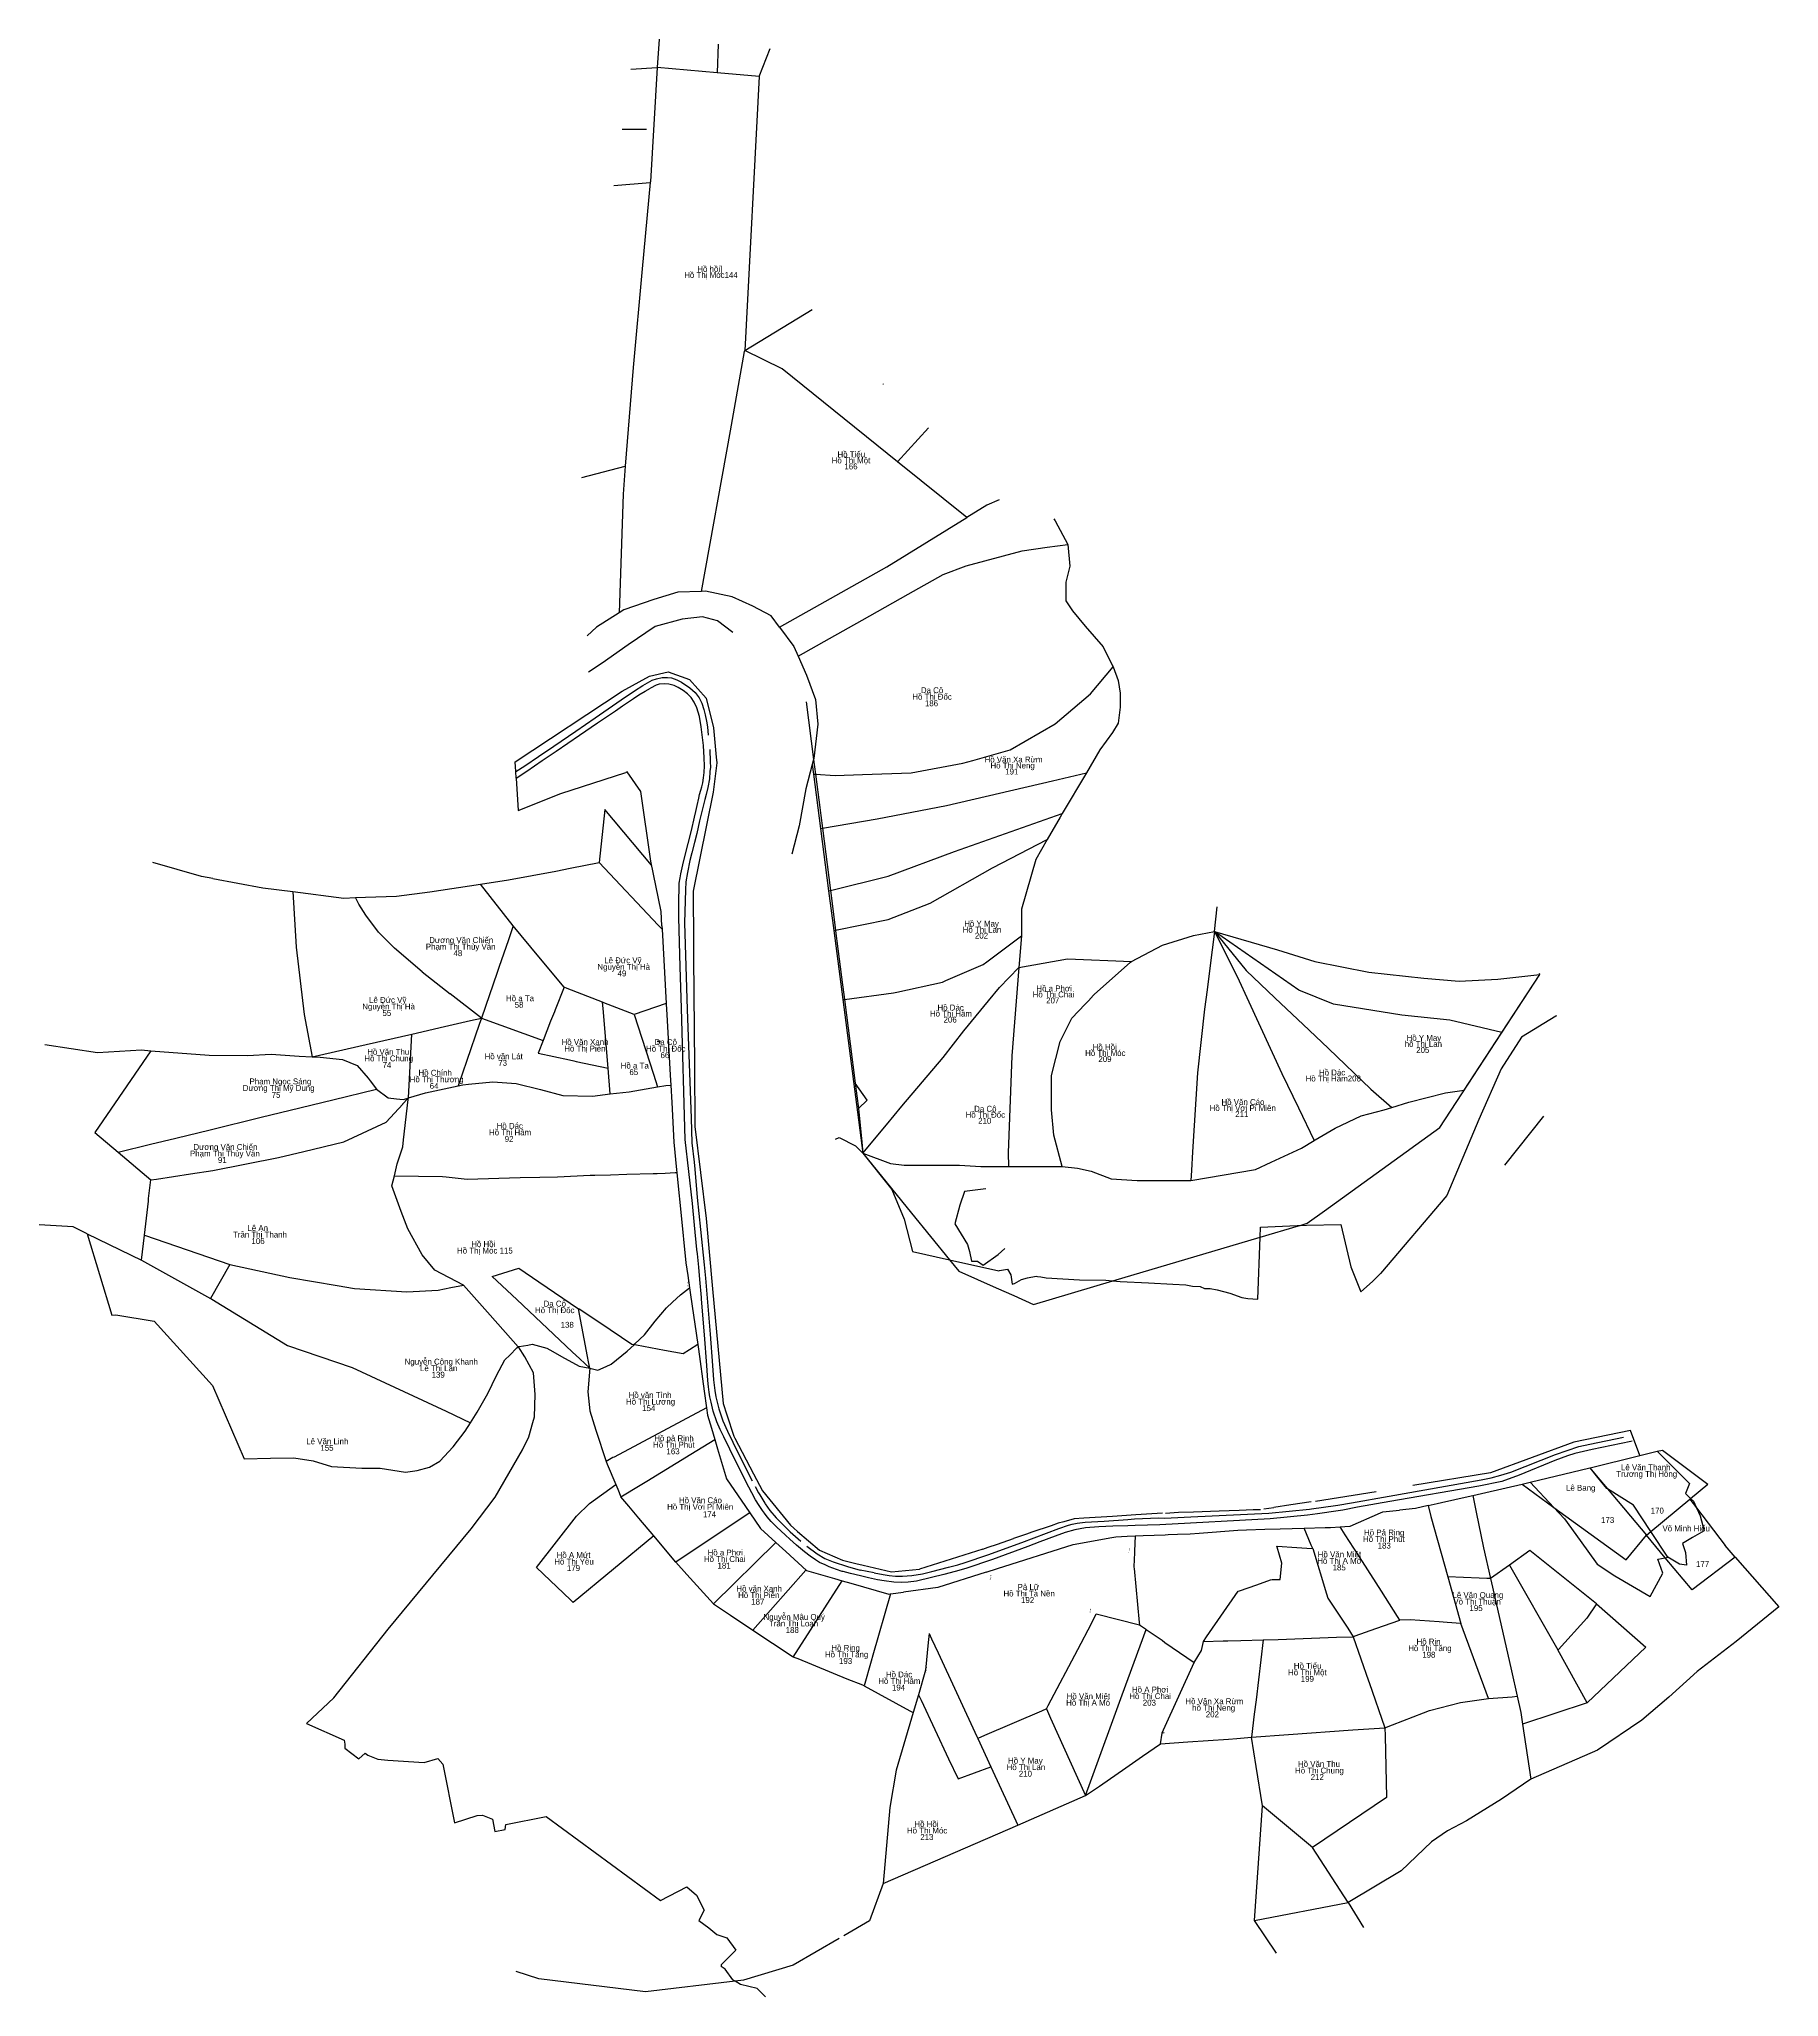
# Model space of a CAD drawing. Extents: x 552636 to 554405, y 1839956 to 1841947.
import ezdxf

# ---------------------------------------------------------------- set-up
doc = ezdxf.new("R2010")
doc.units = 0
for name, color, linetype in [('Level 1', 7, 'Continuous'), ('Level 10', 7, 'Continuous'), ('Level 12', 7, 'Continuous'), ('Level 13', 7, 'Continuous'), ('Level 15', 7, 'Continuous'), ('Level 2', 7, 'Continuous'), ('Level 22', 7, 'Continuous'), ('Level 3', 7, 'Continuous'), ('Level 31', 7, 'Continuous'), ('Level 32', 7, 'Continuous'), ('Level 34', 7, 'Continuous'), ('Level 4', 7, 'Continuous'), ('Level 53', 7, 'Continuous'), ('Level 54', 7, 'Continuous')]:
    doc.layers.add(name, color=color, linetype=linetype)

msp = doc.modelspace()

# ---------------------------------------------------------------- linework, layer by layer
at = {"layer": 'Level 1'}
for p, q in [((554152.2, 1840479.35), (554176.1, 1840453.7)), ((554220.95, 1840484.18), (554213.04, 1840493.95)), ((554230.68, 1840472.57), (554230, 1840473)), ((554292, 1840403), (554274.73, 1840429.15)), ((554289.43, 1840402.49), (554292, 1840403)), ((553777.95, 1840224.49), (553780, 1840225))]:
    msp.add_line(p, q, dxfattribs=at)
for points in [[(553598.53, 1840777.53), (553577, 1840775), (553572, 1840761), (553567, 1840742), (553580, 1840721), (553582, 1840714), (553584, 1840704), (553590, 1840704), (553596, 1840700), (553611, 1840711), (553617.92, 1840717.17)], [(554281.23, 1840510.77), (554314, 1840478), (554310, 1840468), (554315.14, 1840462.86)], [(554274.73, 1840429.15), (554257, 1840456), (554230.68, 1840472.57)], [(554315.14, 1840462.86), (554318, 1840460), (554321.11, 1840453.33)], [(554176.1, 1840453.7), (554187, 1840442), (554203, 1840420), (554220, 1840396), (554238, 1840384), (554274, 1840363), (554287, 1840387), (554282, 1840401), (554289.43, 1840402.49)], [(554321.11, 1840453.33), (554325, 1840445), (554329, 1840430), (554317, 1840423), (554307, 1840417), (554310, 1840408), (554311, 1840395), (554304, 1840396), (554292, 1840403)]]:
    msp.add_lwpolyline(points, dxfattribs=at)
at = {"layer": 'Level 10'}
for p, q in [((553415.86, 1841272.78), (553423.37, 1841214.31)), ((553423.37, 1841214.31), (553425.3, 1841199.26)), ((553121.07, 1841195.35), (553120.69, 1841202.03)), ((553425.3, 1841199.26), (553429.65, 1841165.39)), ((553429.65, 1841165.39), (553430.67, 1841157.45)), ((553430.67, 1841157.45), (553432.34, 1841144.47)), ((553432.34, 1841144.47), (553440.46, 1841081.19)), ((553440.46, 1841081.19), (553445.66, 1841040.68)), ((553269.23, 1841045.23), (553269.43, 1841041.59)), ((553269.43, 1841041.59), (553273.64, 1840966.09)), ((553445.66, 1841040.68), (553445.72, 1841040.2)), ((553445.72, 1841040.2), (553452.8, 1840985)), ((553452.8, 1840985), (553454.06, 1840975.21)), ((553273.64, 1840966.09), (553273.67, 1840965.5)), ((553454.06, 1840975.21), (553454.69, 1840970.3)), ((553454.69, 1840970.3), (553460.5, 1840925.01)), ((553460.5, 1840925.01), (553465.64, 1840884.99)), ((553277.61, 1840893.36), (553278.16, 1840883.19)), ((553278.16, 1840883.19), (553279.12, 1840865.55)), ((553465.64, 1840884.99), (553468.93, 1840859.35)), ((553468.93, 1840859.35), (553472.3, 1840825.28)), ((553943, 1840755.39), (554060.34, 1840840.06)), ((553472.3, 1840825.28), (553473.43, 1840813.86)), ((553284.14, 1840796.88), (553284.39, 1840794.42)), ((553473.43, 1840813.86), (553502.66, 1840777.95)), ((553284.39, 1840794.42), (553285.46, 1840783.67)), ((553285.46, 1840783.67), (553288.44, 1840753.81)), ((553502.66, 1840777.95), (553523.1, 1840752.86)), ((553523.1, 1840752.86), (553561.61, 1840705.54)), ((553877.48, 1840728.48), (553916.62, 1840740.08)), ((553915.15, 1840740.4), (553918.19, 1840740.54)), ((553916.62, 1840740.08), (553918.19, 1840740.54)), ((553727.69, 1840684.09), (553877.48, 1840728.48)), ((553295.45, 1840689.48), (553297.23, 1840677.16)), ((553297.23, 1840677.16), (553298.29, 1840669.86)), ((553609.18, 1840676.98), (553626.96, 1840669.1)), ((553298.29, 1840669.86), (553305.61, 1840619.38)), ((553305.61, 1840619.38), (553306.3, 1840614.61)), ((553306.3, 1840614.61), (553312.15, 1840571.95)), ((553312.15, 1840571.95), (553314.47, 1840555.03)), ((553319.45, 1840534.28), (553322.92, 1840522.64)), ((553322.92, 1840522.64), (553325.7, 1840513.34)), ((554213.04, 1840493.95), (554263.68, 1840506.44)), ((554263.68, 1840506.44), (554281.23, 1840510.77)), ((554281.23, 1840510.77), (554286.58, 1840512.09)), ((554144.07, 1840477.44), (554152.2, 1840479.35)), ((554152.2, 1840479.35), (554212.81, 1840493.89)), ((554212.81, 1840493.89), (554213.04, 1840493.95)), ((553933.74, 1840460.04), (553995.35, 1840470.04)), ((554048.48, 1840455.56), (554057.64, 1840457.63)), ((554057.64, 1840457.63), (554061.75, 1840458.55)), ((554061.75, 1840458.55), (554088.91, 1840464.68)), ((554088.91, 1840464.68), (554093.58, 1840465.73)), ((554093.58, 1840465.73), (554106.89, 1840468.73)), ((554106.89, 1840468.73), (554144.07, 1840477.44)), ((553354.13, 1840454.76), (553358.54, 1840448.37)), ((553881.34, 1840452.22), (553891.3, 1840453.7)), ((553385.08, 1840418.13), (553395.28, 1840408.77)), ((553742.18, 1840424.34), (553750.53, 1840424.68)), ((553750.53, 1840424.68), (553758.59, 1840425.01)), ((553758.59, 1840425.01), (553780.94, 1840425.92)), ((553780.94, 1840425.92), (553784.06, 1840426.05)), ((553784.06, 1840426.05), (553793.57, 1840426.44)), ((553815.54, 1840427.62), (553854.67, 1840430.42)), ((553854.67, 1840430.42), (553863.44, 1840431.05)), ((553863.44, 1840431.05), (553882.1, 1840431.57)), ((553882.1, 1840431.57), (553897.67, 1840432)), ((553897.67, 1840432), (553922.25, 1840432.68)), ((553922.25, 1840432.68), (553943.69, 1840433.27)), ((553958.75, 1840433.99), (553963.56, 1840434.28)), ((553595.47, 1840411.33), (553531.1, 1840390.9)), ((554360.51, 1840403.2), (554350.25, 1840414.86)), ((553444.54, 1840381.47), (553452.55, 1840379.17)), ((553452.55, 1840379.17), (553461.15, 1840376.7)), ((553599.01, 1840388.02), (553610.36, 1840391.59)), ((553501.77, 1840365.89), (553514.67, 1840367.63)), ((553760.75, 1840330.25), (553761.52, 1840329.72)), ((553967.11, 1840052.09), (553982.65, 1840026.49))]:
    msp.add_line(p, q, dxfattribs=at)
for points in [[(553120.69, 1841202.03), (553120.11, 1841211.98), (553228.92, 1841283.91), (553256.67, 1841299.11), (553275.51, 1841303.25), (553297.16, 1841295.47), (553314.09, 1841276.47), (553321.78, 1841246.3), (553324.4, 1841216.78), (553324.91, 1841210.99), (553321.36, 1841181.03), (553300.89, 1841080.49), (553301.31, 1841027.76), (553301.43, 1841013), (553302.3, 1840903.54), (553302.8, 1840841.13), (553314.09, 1840747.47), (553320.71, 1840675.86), (553331.49, 1840559.37), (553335.16, 1840548.03), (553342.19, 1840526.28), (553343.3, 1840524.15), (553362.28, 1840487.79), (553371.32, 1840470.47), (553399.85, 1840435.54), (553403.37, 1840432.51), (553407.17, 1840429.24), (553429.4, 1840410.1), (553452.92, 1840399.95), (553466.46, 1840396.73), (553473.75, 1840395), (553502.49, 1840388.16), (553516.8, 1840389.53), (553531.1, 1840390.9)], [(553121.07, 1841195.35), (553122.99, 1841162.31), (553166.29, 1841179.82), (553232.42, 1841201.13)], [(553269.23, 1841045.23), (553268.42, 1841059.67), (553257.99, 1841110.77), (553247.77, 1841181.63), (553233.88, 1841201.6), (553232.42, 1841201.13)], [(553273.67, 1840965.5), (553274.26, 1840954.98), (553277.61, 1840893.36)], [(553279.12, 1840865.55), (553281.32, 1840825.11), (553284.14, 1840796.88)], [(553445.64, 1840828.13), (553449.46, 1840829.94), (553466.08, 1840821.26), (553473.43, 1840813.86)], [(553473.43, 1840813.86), (553502.94, 1840777.15), (553515.51, 1840746.7), (553524.03, 1840713.84), (553561.61, 1840705.54)], [(553288.44, 1840753.81), (553293.57, 1840702.45), (553295.45, 1840689.48)], [(553877.48, 1840728.48), (553877.84, 1840738.57), (553915.15, 1840740.4)], [(553918.19, 1840740.54), (553925.38, 1840742.68), (553943, 1840755.39)], [(553918.19, 1840740.54), (553924.63, 1840740.86), (553959.59, 1840741.29), (553969.83, 1840698.36), (553979.98, 1840672.94)], [(553727.69, 1840684.09), (553735.02, 1840683.3), (553763.79, 1840682.2), (553788.62, 1840680.66), (553801.94, 1840680.21), (553808.77, 1840678.67), (553816.37, 1840678.22), (553820.75, 1840676.47), (553826.76, 1840676.25), (553833.74, 1840674.9), (553846.6, 1840671.58), (553858.93, 1840667.17), (553864.93, 1840666.16), (553875.27, 1840665.56), (553877.48, 1840728.48)], [(553561.61, 1840705.54), (553611.87, 1840694.44), (553612.37, 1840694.53)], [(553561.61, 1840705.54), (553571.12, 1840693.86), (553609.18, 1840676.98)], [(553612.37, 1840694.53), (553620.62, 1840695.98), (553623.88, 1840690.35), (553625.42, 1840680.6), (553627.68, 1840681.57), (553634.7, 1840685.49), (553640.89, 1840687.19), (553649.8, 1840688.83), (553650.95, 1840688.7)], [(553626.96, 1840669.1), (553647.05, 1840660.19), (553727.69, 1840684.09)], [(553650.95, 1840688.7), (553654.44, 1840688.32), (553659.88, 1840687.03), (553693.84, 1840685.28), (553720.7, 1840684.84), (553727.69, 1840684.09)], [(553314.47, 1840555.03), (553315.49, 1840547.55), (553319.45, 1840534.28)], [(554263.68, 1840506.44), (554254.11, 1840532), (554196.47, 1840519.94), (554111.58, 1840488.91), (554032.61, 1840476.09)], [(553325.7, 1840513.34), (553334.85, 1840482.71), (553354.13, 1840454.76)], [(553929.33, 1840459.38), (553908.82, 1840456.32), (553891.3, 1840453.7)], [(553358.54, 1840448.37), (553369.58, 1840432.36), (553385.08, 1840418.13)], [(553778.14, 1840447.76), (553751.1, 1840446.02), (553727.28, 1840444.49), (553698.21, 1840442.62), (553688.21, 1840441.98), (553677.93, 1840439.19), (553672.09, 1840437.6), (553664.94, 1840435.15), (553645.31, 1840428.42)], [(553781.36, 1840447.96), (553794.53, 1840448.81), (553809.83, 1840449.34), (553835.91, 1840450.24), (553856.29, 1840450.95), (553870.26, 1840451.43), (553877.82, 1840451.69)], [(553963.56, 1840434.28), (553969.03, 1840434.61), (553999.98, 1840448.29)], [(553999.98, 1840448.29), (554002.06, 1840449.21), (554019.19, 1840450.95)], [(554048.48, 1840455.56), (554035.3, 1840452.59), (554019.19, 1840450.95)], [(553595.47, 1840411.33), (553601.08, 1840413.25), (553610.28, 1840416.41), (553626.56, 1840421.99)], [(553610.36, 1840391.59), (553687.45, 1840415.86), (553726.81, 1840423.16)], [(553645.31, 1840428.42), (553639.86, 1840426.55), (553626.56, 1840421.99)], [(553726.81, 1840423.16), (553730.62, 1840423.87), (553742.18, 1840424.34)], [(553793.57, 1840426.44), (553806.16, 1840426.95), (553815.54, 1840427.62)], [(553943.69, 1840433.27), (553949.18, 1840433.42), (553958.75, 1840433.99)], [(553395.28, 1840408.77), (553416.13, 1840389.63), (553444.54, 1840381.47)], [(554360.51, 1840403.2), (554404.9, 1840352.75), (554361.63, 1840317.41), (554321.68, 1840286.99), (554292.9, 1840260.84), (554265.51, 1840237.4), (554220.63, 1840206.9), (554152.87, 1840177.23)], [(553599.01, 1840388.02), (553549.81, 1840372.38), (553514.67, 1840367.63)], [(553461.15, 1840376.7), (553499.75, 1840365.62), (553501.77, 1840365.89)], [(552907.89, 1840234.14), (552946.23, 1840217.12), (552946.93, 1840212.87), (552946.68, 1840208.89), (552960.95, 1840198.01), (552967.32, 1840203.83), (552970.08, 1840201.83), (552980.38, 1840197.58), (552990.61, 1840196.55), (553027.43, 1840194.33), (553041.29, 1840198.5), (553046.31, 1840192.74), (553058.29, 1840132.95), (553081.41, 1840140.49), (553086.67, 1840140.7), (553097.03, 1840136.66), (553099.29, 1840124.14), (553109.77, 1840126.07)], [(554152.87, 1840177.23), (554123.04, 1840156.95), (554087.36, 1840134.96), (554067.82, 1840124.98), (554051.56, 1840113.68), (554020.82, 1840084.26), (553967.11, 1840052.09)], [(553109.77, 1840126.07), (553110.32, 1840131.36), (553151.6, 1840139.5), (553267.89, 1840054.16), (553294.39, 1840067.96), (553304.25, 1840059.3), (553312.09, 1840044.14), (553306.72, 1840033.57), (553316.9, 1840026.15), (553324.91, 1840019.46), (553335.27, 1840016.03), (553344.43, 1840003.37), (553329.51, 1839988.48), (553329.32, 1839986.71)], [(553343.51, 1839972.08), (553341.37, 1839973.44), (553333.46, 1839984.2), (553329.32, 1839986.71)], [(553374.49, 1839956.02), (553365.89, 1839964.61), (553349.24, 1839968.43), (553343.51, 1839972.08)]]:
    msp.add_lwpolyline(points, dxfattribs=at)
at = {"layer": 'Level 12'}
for p, q in [((553266.26, 1841946.78), (553264.5, 1841917.92)), ((553326.4, 1841941.77), (553325.22, 1841912.66)), ((553368.23, 1841908.94), (553379.11, 1841937.37)), ((553237.64, 1841916.37), (553264.5, 1841917.92)), ((553220.42, 1841798.01), (553257.33, 1841801.05)), ((553353.4, 1841630.26), (553421.97, 1841671.85)), ((553353.17, 1841629), (553353.4, 1841630.26)), ((553508.82, 1841516.88), (553540.37, 1841551.46)), ((553187.72, 1841501.09), (553231.98, 1841512.63)), ((553421.99, 1841209.11), (553423.25, 1841199.39)), ((553423.25, 1841199.39), (553425.3, 1841199.26)), ((553430.44, 1841144.15), (553432.34, 1841144.47)), ((553438.69, 1841080.75), (553440.46, 1841081.19)), ((553831.21, 1841039.49), (553833.69, 1841064.31)), ((553265.33, 1841045.94), (553269.43, 1841041.59)), ((553443.95, 1841040.33), (553445.66, 1841040.68)), ((553706.09, 1841010.47), (553722.49, 1841009.79)), ((553722.49, 1841009.79), (553746.61, 1841008.78)), ((553745.81, 1841008.07), (553746.61, 1841008.78)), ((553160.7, 1840959.85), (553159.81, 1840957.6)), ((553699.41, 1840965.44), (553702.79, 1840968.98)), ((553702.79, 1840968.98), (553708.19, 1840974.65)), ((553179.46, 1840907.85), (553181.98, 1840907.32)), ((553005.63, 1840863.83), (553005.88, 1840864.09)), ((553010.56, 1840869.14), (553011.45, 1840870.1)), ((553011.27, 1840868.57), (553011.45, 1840870.1)), ((553932.37, 1840826.74), (553933.45, 1840827.38)), ((552746.97, 1840765.18), (552747.29, 1840767.95)), ((553123.27, 1840616.85), (553123.08, 1840617.14)), ((553220.57, 1840504.93), (553219.41, 1840504.31)), ((554220.95, 1840484.18), (554230.68, 1840472.57)), ((554093.58, 1840465.73), (554097.13, 1840448.81)), ((553761.46, 1840329.54), (553761.52, 1840329.72)), ((553401.48, 1840302.4), (553402.68, 1840301.6)), ((553839.98, 1840317.96), (553844.62, 1840318.08)), ((553474.73, 1840272.26), (553473.39, 1840272.81)), ((553987.68, 1840277.43), (553988.29, 1840275.66)), ((554133.8, 1840261.24), (554138.84, 1840261.64)), ((553521.32, 1840246.86), (553524.67, 1840245.03)), ((553589.31, 1840220.91), (553590.3, 1840218.78)), ((554144.35, 1840233.35), (554152.87, 1840177.23)), ((553967.11, 1840052.09), (553930.77, 1840107.84)), ((553871.75, 1840033.63), (553967.11, 1840052.09)), ((553894.15, 1840000.38), (553871.75, 1840033.63))]:
    msp.add_line(p, q, dxfattribs=at)
for points in [[(553612.23, 1841478.39), (553599.73, 1841472.95), (553579.08, 1841460.22)], [(553667.83, 1841459.1), (553669.07, 1841456.92), (553681.98, 1841432.78)], [(553676.32, 1841159.48), (553674.1, 1841155.74), (553661.02, 1841132.83)], [(552812.56, 1841093.24), (552801.17, 1841095.33), (552751.46, 1841109.44)], [(552812.56, 1841093.24), (552863.37, 1841083.93), (552894.06, 1841080.01)]]:
    msp.add_lwpolyline(points, dxfattribs=at)
at = {"layer": 'Level 13'}
msp.add_line((553228.63, 1841855.24), (553253.56, 1841855.24), dxfattribs=at)
at = {"layer": 'Level 2'}
msp.add_line((553264.19, 1840927.75), (553267.9, 1840927.75), dxfattribs=at)
at = {"layer": 'Level 22'}
for p, q in [((553252.07, 1841283.92), (553257.48, 1841286.88)), ((553484.88, 1840387.17), (553470.67, 1840389.96))]:
    msp.add_line(p, q, dxfattribs=at)
for points in [[(553249.79, 1841289.44), (553259.21, 1841294.79), (553263.67, 1841296.45), (553269.52, 1841297.57), (553274.79, 1841297.76), (553278.95, 1841297.17), (553284.34, 1841295.39), (553289.25, 1841293.05), (553297.58, 1841287.05), (553303, 1841282.27), (553307.03, 1841276.98), (553309.67, 1841271.61), (553311.75, 1841265.22), (553313.12, 1841259.61), (553314.52, 1841253.15), (553315.44, 1841247.33), (553316.34, 1841238.95)], [(553120.69, 1841202.03), (553129.75, 1841207.84), (553143.67, 1841217.3), (553159.3, 1841227.84), (553181.7, 1841243.15), (553201.37, 1841256.61), (553227.7, 1841274.82)], [(553121.07, 1841195.35), (553131.9, 1841202.37), (553147.48, 1841213.1), (553161.56, 1841222.64), (553185.48, 1841238.98), (553203.7, 1841251.52), (553221.89, 1841263.78), (553229.04, 1841268.75), (553240.21, 1841276.23), (553245.73, 1841280.08), (553252.07, 1841283.92)], [(553227.7, 1841274.82), (553241.47, 1841284.21), (553249.79, 1841289.44)], [(553295.18, 1841280.98), (553290.75, 1841284.48), (553285.54, 1841287.59), (553281.56, 1841289.35), (553277.61, 1841290.46), (553276.28, 1841290.8), (553271.37, 1841291.35), (553266.4, 1841290.74), (553263.46, 1841289.77), (553257.48, 1841286.88)], [(553887.51, 1840442.1), (553775.32, 1840436.02), (553750.43, 1840435.25), (553742.9, 1840435.11), (553727.67, 1840434.54), (553713.62, 1840433.87), (553699.85, 1840432.92), (553694.44, 1840431.94), (553688.97, 1840430.86), (553679.33, 1840428.18), (553669.17, 1840424.51), (553653.58, 1840418.8), (553641.18, 1840414.14), (553605.49, 1840400.9), (553578.07, 1840391.6), (553567.2, 1840388.68), (553555.88, 1840385.54), (553543.41, 1840382.39), (553527.94, 1840378.88), (553519.7, 1840377.67), (553512.93, 1840377.43), (553504.91, 1840377.85), (553495.15, 1840378.98), (553488.45, 1840380.16), (553479.23, 1840382.16), (553471.2, 1840384.03), (553460.9, 1840386.47), (553453.46, 1840388.46), (553452.39, 1840388.71), (553446.81, 1840390.58), (553439.22, 1840393.42), (553435.09, 1840395.23), (553429.47, 1840397.86), (553425.19, 1840400.5), (553420.01, 1840404.03), (553414.06, 1840408.59), (553406.09, 1840415.28), (553399.29, 1840421.43), (553394.96, 1840425.42), (553385.55, 1840434.05), (553380.29, 1840439.31), (553376.26, 1840444.14), (553373.33, 1840448), (553371.41, 1840450.53), (553367.46, 1840456.57), (553365.13, 1840460.36), (553364.44, 1840461.53), (553360.45, 1840468.67), (553357.57, 1840474.31), (553348.06, 1840492.91), (553338.35, 1840512.85), (553332.24, 1840525.4), (553328.26, 1840533.01), (553325.06, 1840540.6), (553321.15, 1840551.49), (553319.22, 1840560.89), (553317.8, 1840566.25), (553317.08, 1840570.89), (553316.48, 1840576.2), (553315.95, 1840582.72), (553314.85, 1840598.18), (553312.34, 1840629.1), (553309.4, 1840665.54), (553309.32, 1840667.27), (553307.77, 1840685.58), (553306.69, 1840697.96), (553305.37, 1840711.71), (553304.78, 1840715.84), (553302.29, 1840740.77), (553300.14, 1840762.8), (553292.75, 1840827.92), (553289.1, 1840961.27), (553287.66, 1841003.58), (553286.45, 1841053.6), (553286.4, 1841073.04), (553286.75, 1841082.18), (553286.79, 1841088.36), (553287.64, 1841094.06), (553288.35, 1841098.1), (553290.45, 1841107.25), (553292.4, 1841115.51), (553299.18, 1841141.93), (553302.47, 1841155.48), (553303.81, 1841161.23), (553305.11, 1841167.5), (553306.62, 1841174.87), (553307.4, 1841178.57), (553308.59, 1841182.96), (553309.74, 1841186.51), (553310.75, 1841190.66), (553311.58, 1841195.64), (553312.11, 1841200.98), (553312.39, 1841207.66), (553312.24, 1841215.83), (553311.36, 1841228.43), (553309.26, 1841247.6), (553307.34, 1841257.87), (553304.54, 1841266.96), (553301.97, 1841272.56), (553298.95, 1841277.28), (553295.18, 1841280.98)], [(553317.78, 1841224.28), (553318.37, 1841211.94), (553318.53, 1841206.35), (553318.07, 1841202.11), (553317.6, 1841194.55), (553315.71, 1841185.78), (553314.09, 1841178.75), (553312.69, 1841173.62), (553307.54, 1841151.88), (553304.56, 1841138.88), (553302.15, 1841129.92), (553299.55, 1841119.22), (553297.59, 1841111.57), (553295.03, 1841099.34), (553293.56, 1841089.98), (553293.16, 1841081.8), (553292.2, 1841048.12), (553293.57, 1841004)], [(553293.57, 1841004), (553294.95, 1840959.97), (553298.85, 1840849.41)], [(553298.85, 1840849.41), (553299.75, 1840824.42), (553301.92, 1840804.81), (553302.69, 1840797.77), (553305.09, 1840768.86), (553308.42, 1840736.25), (553312.02, 1840700.25), (553312.4, 1840696.94), (553313.65, 1840686.89), (553318.15, 1840629.88), (553320.65, 1840597.96), (553321.79, 1840583.32), (553322.86, 1840572.48), (553323.94, 1840566.01), (553326.95, 1840554.07), (553328.71, 1840548.81), (553331.24, 1840541.88), (553335.84, 1840531.3), (553341.25, 1840519.95), (553348.37, 1840505.4), (553361.06, 1840480.83)], [(554132.29, 1840489.45), (554177.7, 1840507.51), (554201.48, 1840515.59), (554212.88, 1840518.16), (554247.07, 1840525.23)], [(554255.87, 1840521.25), (554254.27, 1840520.67), (554215.08, 1840512.69), (554197.56, 1840508.47), (554189.84, 1840506.05), (554176.99, 1840501.45)], [(554176.99, 1840501.45), (554140.69, 1840486.54), (554123.08, 1840480.07), (554099.74, 1840475.43), (554009.46, 1840459.71), (553976.3, 1840453.87), (553961.41, 1840450.96), (553956.79, 1840450.18)], [(553954.09, 1840455.51), (553956.41, 1840455.94), (553970.37, 1840458.24), (554008.77, 1840465.24), (554102.33, 1840481.78), (554112.39, 1840483.72), (554122.34, 1840486.39), (554132.29, 1840489.45)], [(553363.87, 1840474.95), (553367.43, 1840468.47), (553368.6, 1840466.36), (553373.78, 1840458.07), (553374.3, 1840457.28), (553378.95, 1840450.52), (553385.3, 1840443.13), (553391.36, 1840436.91), (553399.6, 1840428.91), (553407.57, 1840421.89), (553410.32, 1840419.54)], [(553484.88, 1840387.17), (553494.26, 1840385.56), (553500.16, 1840384.51), (553506.86, 1840383.75), (553513.72, 1840383.7), (553523.24, 1840384.47), (553534.22, 1840386.26), (553543.77, 1840388.57), (553560.66, 1840393.03), (553570.14, 1840395.38), (553577.68, 1840397.66), (553600.71, 1840405.35), (553635.07, 1840418.14), (553660.12, 1840427.48), (553672.87, 1840432.3), (553682.62, 1840435.72), (553686.36, 1840436.71), (553691.49, 1840437.63), (553699.59, 1840438.67), (553718.74, 1840439.82), (553742.91, 1840441.57), (553749.81, 1840442.14), (553773.97, 1840443.01), (553779.73, 1840442.93), (553787.12, 1840443.16), (553807.02, 1840444.07), (553886.42, 1840447.71)], [(553886.42, 1840447.71), (553927.8, 1840451.94), (553929.56, 1840452.17), (553954.09, 1840455.51)], [(553956.79, 1840450.18), (553935.72, 1840447.03), (553925.57, 1840445.85), (553887.51, 1840442.1)], [(553416.41, 1840414.36), (553427.03, 1840406.36), (553434.92, 1840401.83), (553443.18, 1840398.48), (553457.74, 1840393.51), (553470.67, 1840389.96)]]:
    msp.add_lwpolyline(points, dxfattribs=at)
at = {"layer": 'Level 3'}
for p, q in [((553175.87, 1841103.6), (553205.26, 1841109.64)), ((553205.26, 1841109.64), (553265.33, 1841045.94)), ((553117.93, 1841045.17), (553084.87, 1841087.48)), ((553117.93, 1841045.17), (553113.05, 1841030.97)), ((553144.11, 1841013.5), (553117.93, 1841045.17)), ((553113.05, 1841030.97), (553103.37, 1841002.8)), ((553025.56, 1840998.3), (553054, 1840976.07)), ((553101.59, 1840997.61), (553085.68, 1840951.3)), ((553103.37, 1841002.8), (553101.59, 1840997.61)), ((553169.65, 1840982.6), (553144.11, 1841013.5)), ((553085.68, 1840951.3), (553054, 1840976.07)), ((553169.65, 1840982.6), (553160.7, 1840959.85)), ((553172.85, 1840981.36), (553169.65, 1840982.6)), ((553208.84, 1840967.47), (553172.85, 1840981.36)), ((553159.81, 1840957.6), (553156.04, 1840948.02)), ((553209.37, 1840961.11), (553208.84, 1840967.47)), ((553210.24, 1840966.93), (553208.84, 1840967.47)), ((553214.38, 1840900.47), (553209.37, 1840961.11)), ((553240.84, 1840955.11), (553210.24, 1840966.93)), ((553273.64, 1840966.09), (553240.84, 1840955.11)), ((553014.98, 1840935.09), (553048.11, 1840942.69)), ((553048.11, 1840942.69), (553074.41, 1840948.71)), ((553083.48, 1840944.89), (553070.86, 1840908.15)), ((553074.41, 1840948.71), (553085.68, 1840951.3)), ((553085.68, 1840951.3), (553083.48, 1840944.89)), ((553085.68, 1840951.3), (553148.42, 1840928.65)), ((553156.04, 1840948.02), (553148.42, 1840928.65)), ((552913.66, 1840911.85), (552968.42, 1840924.41)), ((552968.42, 1840924.41), (553014.98, 1840935.09)), ((553011.45, 1840870.1), (553014.98, 1840935.09)), ((553070.86, 1840908.15), (553062.05, 1840882.49)), ((553175.17, 1840908.75), (553179.46, 1840907.85)), ((553181.98, 1840907.32), (553214.38, 1840900.47)), ((553216.55, 1840874.17), (553214.38, 1840900.47)), ((552934.72, 1840868.27), (552979.01, 1840879.07)), ((552972.67, 1840887.52), (552979.01, 1840879.07)), ((552861.74, 1840850.47), (552891.28, 1840857.67)), ((552891.28, 1840857.67), (552934.72, 1840868.27)), ((553005.88, 1840864.09), (553010.56, 1840869.14)), ((553006.53, 1840827.34), (553011.27, 1840868.57)), ((552774.91, 1840829.29), (552809.75, 1840837.79)), ((552809.75, 1840837.79), (552861.74, 1840850.47)), ((552716.19, 1840814.97), (552749, 1840822.97)), ((552749, 1840822.97), (552774.91, 1840829.29)), ((552716.19, 1840814.97), (552749.49, 1840786.78)), ((552747.29, 1840767.95), (552749.49, 1840786.78)), ((552749.49, 1840786.78), (552755.19, 1840787.65)), ((552755.19, 1840787.65), (552789.84, 1840792.95)), ((553200.91, 1840791.55), (553216.76, 1840791.99)), ((553216.76, 1840791.99), (553233.6, 1840792.46)), ((553233.6, 1840792.46), (553260.4, 1840793.21)), ((552742.93, 1840730.58), (552746.97, 1840765.18)), ((552684.64, 1840732.03), (552739.96, 1840705.12)), ((552739.96, 1840705.12), (552742.93, 1840730.58)), ((552742.93, 1840730.58), (552829.76, 1840700.64)), ((552739.96, 1840705.12), (552810.3, 1840666.12)), ((552829.76, 1840700.64), (552810.3, 1840666.12)), ((553054.58, 1840677.21), (553067.43, 1840679.83)), ((553067.43, 1840679.83), (553094.61, 1840649.22)), ((553144.07, 1840683.17), (553184.36, 1840655.82)), ((553177.89, 1840612.07), (553121.69, 1840665.03)), ((553094.61, 1840649.22), (553123.08, 1840617.14)), ((553193.56, 1840607.13), (553184.36, 1840655.82)), ((553243.33, 1840618.62), (553240.8, 1840619.09)), ((553271.89, 1840613.35), (553243.33, 1840618.62)), ((553305.61, 1840619.38), (553297.39, 1840614.08)), ((553185.74, 1840604.67), (553177.89, 1840612.07)), ((553195.82, 1840595.18), (553185.74, 1840604.67)), ((553194.6, 1840601.62), (553193.56, 1840607.13)), ((553195.82, 1840595.18), (553194.6, 1840601.62)), ((553314.47, 1840555.03), (553220.57, 1840504.93)), ((553298.62, 1840507.82), (553322.92, 1840522.64)), ((553219.41, 1840504.31), (553212.34, 1840500.54)), ((553212.34, 1840500.54), (553213.57, 1840497.64)), ((553213.57, 1840497.64), (553222.31, 1840476.92)), ((553253.72, 1840480.45), (553298.62, 1840507.82)), ((554286.58, 1840512.09), (554332.68, 1840477.48)), ((553247.14, 1840476.44), (553253.72, 1840480.45)), ((554212.81, 1840493.89), (554220.95, 1840484.18)), ((554230, 1840473), (554220.95, 1840484.18)), ((553222.31, 1840476.92), (553224.3, 1840472.21)), ((553224.3, 1840472.21), (553227.56, 1840464.5)), ((553227.56, 1840464.5), (553247.14, 1840476.44)), ((553235.67, 1840454.84), (553227.56, 1840464.5)), ((554144.07, 1840477.44), (554176.1, 1840453.7)), ((554230.68, 1840472.57), (554270.23, 1840425.39)), ((554274.73, 1840429.15), (554314.38, 1840462.22)), ((554314.38, 1840462.22), (554315.14, 1840462.86)), ((554314.38, 1840462.22), (554321.11, 1840453.33)), ((554315.14, 1840462.86), (554332.68, 1840477.48)), ((553245.85, 1840442.71), (553235.67, 1840454.84)), ((553260.93, 1840424.75), (553245.85, 1840442.71)), ((553358.54, 1840448.37), (553316.38, 1840420.03)), ((554321.11, 1840453.33), (554350.25, 1840414.86)), ((553283.47, 1840397.9), (553260.93, 1840424.75)), ((553316.38, 1840420.03), (553283.47, 1840397.9)), ((553385.08, 1840418.13), (553321.52, 1840355.83)), ((553750.53, 1840424.68), (553749.85, 1840409.33)), ((553929.43, 1840415.45), (553922.25, 1840432.68)), ((553962.29, 1840428.48), (553958.75, 1840433.99)), ((554270.23, 1840425.39), (554274.73, 1840429.15)), ((554289.43, 1840402.49), (554270.23, 1840425.39)), ((553283.47, 1840397.9), (553294.6, 1840385.59)), ((553749.39, 1840399.09), (553749.2, 1840394.86)), ((553749.85, 1840409.33), (553749.39, 1840399.09)), ((553894.85, 1840414.27), (553914.74, 1840412.9)), ((553914.74, 1840412.9), (553925, 1840412.2)), ((553925, 1840412.2), (553930.95, 1840411.79)), ((553930.95, 1840411.79), (553929.43, 1840415.45)), ((553930.95, 1840411.79), (553945.05, 1840365.95)), ((554000.72, 1840368.39), (553981.41, 1840398.59)), ((553294.6, 1840385.59), (553321.52, 1840355.83)), ((553361.64, 1840329.02), (553415.69, 1840389.76)), ((553402.68, 1840301.6), (553452.55, 1840379.17)), ((553749.24, 1840391.45), (553754.44, 1840336.56)), ((553874.21, 1840375.1), (553887.99, 1840379.95)), ((554068.34, 1840383.02), (554081.61, 1840335.7)), ((554100.25, 1840381.8), (554068.34, 1840383.02)), ((554108.05, 1840381.5), (554100.25, 1840381.8)), ((554111.79, 1840381.36), (554108.05, 1840381.5)), ((554130.94, 1840394.99), (554111.79, 1840381.36)), ((554111.79, 1840381.36), (554113.75, 1840372.7)), ((554130.94, 1840394.99), (554180.25, 1840309.01)), ((553501.77, 1840365.89), (553483.74, 1840303.46)), ((553856.46, 1840368.85), (553874.21, 1840375.1)), ((554017.14, 1840342.71), (554000.72, 1840368.39)), ((554113.75, 1840372.7), (554132.97, 1840287.6)), ((553321.52, 1840355.83), (553339.09, 1840344.09)), ((553339.09, 1840344.09), (553361.64, 1840329.02)), ((553710.61, 1840345.61), (553754.64, 1840334.46)), ((553995.26, 1840330.57), (554019.37, 1840339.23)), ((554019.37, 1840339.23), (554017.14, 1840342.71)), ((553361.64, 1840329.02), (553401.48, 1840302.4)), ((553540.94, 1840325.53), (553543.46, 1840320.08)), ((553543.46, 1840320.08), (553550.01, 1840305.92)), ((553737.32, 1840263.23), (553761.46, 1840329.54)), ((553754.44, 1840336.56), (553754.64, 1840334.46)), ((553754.64, 1840334.46), (553760.75, 1840330.25)), ((553761.52, 1840329.72), (553772.81, 1840321.95)), ((553772.81, 1840321.95), (553777.71, 1840318.58)), ((553777.71, 1840318.58), (553780.72, 1840316.5)), ((553819.78, 1840317.45), (553822.96, 1840322.02)), ((553844.62, 1840318.08), (553857.9, 1840318.41)), ((553857.9, 1840318.41), (553880.4, 1840318.98)), ((553880.4, 1840318.98), (553873.27, 1840258.18)), ((553880.4, 1840318.98), (553895.64, 1840319.53)), ((553895.64, 1840319.53), (553955.06, 1840321.65)), ((553955.06, 1840321.65), (553972.12, 1840322.26)), ((553966.52, 1840330.81), (553972.12, 1840322.26)), ((553972.12, 1840322.26), (553974.19, 1840323)), ((553972.12, 1840322.26), (553987.68, 1840277.43)), ((553974.19, 1840323), (553995.26, 1840330.57)), ((554067.72, 1840336.66), (554059.45, 1840337.23)), ((554081.61, 1840335.7), (554067.72, 1840336.66)), ((554109.54, 1840259.3), (554081.61, 1840335.7)), ((553407.58, 1840299.6), (553402.68, 1840301.6)), ((553457.69, 1840279.2), (553407.58, 1840299.6)), ((553483.74, 1840303.46), (553481.97, 1840297.34)), ((553550.01, 1840305.92), (553589.31, 1840220.91)), ((553661.98, 1840252.31), (553691.98, 1840309.32)), ((553780.72, 1840316.5), (553810.36, 1840296.1)), ((553819.78, 1840317.45), (553839.98, 1840317.96)), ((554209.83, 1840254.88), (554180.25, 1840309.01)), ((553473.39, 1840272.81), (553457.69, 1840279.2)), ((553481.97, 1840297.34), (553474.73, 1840272.26)), ((553779.3, 1840227.46), (553810.36, 1840296.1)), ((554132.97, 1840287.6), (554138.84, 1840261.64)), ((553474.73, 1840272.26), (553521.32, 1840246.86)), ((553529.99, 1840263.15), (553532.64, 1840257.55)), ((553705.06, 1840174.59), (553737.32, 1840263.23)), ((553988.29, 1840275.66), (554004.23, 1840229.74)), ((554109.54, 1840259.3), (554133.8, 1840261.24)), ((553532.64, 1840257.55), (553560.75, 1840198.11)), ((553655.02, 1840246.58), (553597.15, 1840221.72)), ((553660.11, 1840248.77), (553655.02, 1840246.58)), ((553660.11, 1840248.77), (553661.98, 1840252.31)), ((553660.11, 1840248.77), (553664.34, 1840239.43)), ((553664.34, 1840239.43), (553691.73, 1840178.89)), ((553871.56, 1840243.53), (553868.79, 1840219.92)), ((553873.27, 1840258.18), (553871.56, 1840243.53)), ((554011.94, 1840232.68), (554043.59, 1840244.72)), ((554209.83, 1840254.88), (554144.35, 1840233.35)), ((553597.15, 1840221.72), (553590.3, 1840218.78)), ((553590.3, 1840218.78), (553603.63, 1840189.96)), ((553777.95, 1840224.49), (553779.3, 1840227.46)), ((553845.21, 1840218.21), (553853.85, 1840218.84)), ((553853.85, 1840218.84), (553868.79, 1840219.92)), ((553868.79, 1840219.92), (553906.34, 1840222.64)), ((553873.53, 1840190.13), (553868.79, 1840219.92)), ((553906.34, 1840222.64), (553971.77, 1840227.39)), ((553971.77, 1840227.39), (554004.23, 1840229.74)), ((554004.23, 1840229.74), (554011.94, 1840232.68)), ((554004.23, 1840229.74), (554004.45, 1840221.36)), ((553740.78, 1840188.81), (553757.97, 1840200.68)), ((553757.97, 1840200.68), (553776.1, 1840213.2)), ((553776.1, 1840213.2), (553803.79, 1840215.21)), ((553803.79, 1840215.21), (553845.21, 1840218.21)), ((553603.63, 1840189.96), (553631.01, 1840130.74)), ((553714.01, 1840170.33), (553740.78, 1840188.81)), ((553879.85, 1840150.42), (553873.53, 1840190.13)), ((553631.01, 1840130.74), (553699.99, 1840160.65)), ((553691.73, 1840178.89), (553699.99, 1840160.65)), ((553699.99, 1840160.65), (553705.06, 1840174.59)), ((553699.99, 1840160.65), (553714.01, 1840170.33)), ((553871.75, 1840033.63), (553879.85, 1840150.42)), ((553930.77, 1840107.84), (553879.85, 1840150.42)), ((553494.23, 1840071.44), (553631.01, 1840130.74))]:
    msp.add_line(p, q, dxfattribs=at)
for points in [[(553258.54, 1841106.93), (553211.17, 1841163.45), (553205.26, 1841109.64)], [(553084.87, 1841087.48), (553113.04, 1841091.82), (553161.23, 1841100.59), (553175.87, 1841103.6)], [(552894.06, 1841080.01), (552945.72, 1841073.41), (552957.66, 1841073.89)], [(552894.06, 1841080.01), (552897.34, 1841023.56), (552905.42, 1840954.87), (552913.66, 1840911.85)], [(552957.66, 1841073.89), (552967.62, 1841074.29), (552999.16, 1841075.17), (553033.32, 1841079.55), (553084.87, 1841087.48)], [(553025.56, 1840998.3), (552997.29, 1841022.55), (552981.14, 1841038.71), (552968.01, 1841055.88), (552960.94, 1841066.99), (552957.66, 1841073.89)], [(553240.84, 1840955.11), (553260.55, 1840894.3), (553264.71, 1840881.32)], [(552641.56, 1840924.59), (552695.17, 1840916.19), (552739.89, 1840918.89), (552749.4, 1840918.16)], [(552749.4, 1840918.16), (552692.55, 1840834.99), (552716.19, 1840814.97)], [(552749.4, 1840918.16), (552808.98, 1840913.58), (552847.88, 1840913.43), (552872, 1840914.78), (552900.44, 1840912.44), (552913.66, 1840911.85)], [(553148.42, 1840928.65), (553143.25, 1840915.5), (553175.17, 1840908.75)], [(552913.66, 1840911.85), (552921.55, 1840911.5), (552944.38, 1840909.18), (552959.27, 1840903.13), (552970.6, 1840890.28), (552972.67, 1840887.52)], [(552979.01, 1840879.07), (552990.84, 1840870.07), (552999.42, 1840869.17)], [(553011.45, 1840870.1), (553028.88, 1840875.3), (553062.05, 1840882.49)], [(553062.05, 1840882.49), (553066.73, 1840883.51), (553072.56, 1840884.1)], [(553072.56, 1840884.1), (553097.19, 1840886.61), (553121.02, 1840884.66), (553145.82, 1840878.65), (553168.27, 1840872.64), (553198.61, 1840872.07), (553216.55, 1840874.17)], [(553216.55, 1840874.17), (553235.97, 1840876.45), (553264.71, 1840881.32)], [(552905.23, 1840815.75), (552945.72, 1840825.35), (552988.65, 1840845.51), (553005.63, 1840863.83)], [(552999.42, 1840869.17), (553006.02, 1840868.48), (553009.92, 1840869.64)], [(552997.15, 1840791.05), (553000.13, 1840802.98), (553005.72, 1840820.32), (553006.53, 1840827.34)], [(552789.84, 1840792.95), (552812.57, 1840796.42), (552879.15, 1840809.57), (552905.23, 1840815.75)], [(553004.21, 1840754.58), (552994.54, 1840780.61), (552997.15, 1840791.05)], [(552997.15, 1840791.05), (553046.03, 1840790.25), (553049.67, 1840789.85)], [(553049.67, 1840789.85), (553071.04, 1840787.52), (553124.96, 1840789.07), (553144.91, 1840789.48)], [(553144.91, 1840789.48), (553162.86, 1840789.85), (553196.07, 1840791.41), (553200.91, 1840791.55)], [(553260.4, 1840793.21), (553264.34, 1840793.32), (553272.62, 1840793.78)], [(553272.62, 1840793.78), (553282.67, 1840794.34), (553284.39, 1840794.42)], [(552684.64, 1840732.03), (552670.48, 1840738.91), (552635.95, 1840740.91)], [(553067.43, 1840679.83), (553038.13, 1840695.06), (553025.28, 1840710.72), (553010.75, 1840737), (553004.21, 1840754.58)], [(552684.64, 1840732.03), (552710.01, 1840649.22), (552713.85, 1840649.47), (552752.89, 1840642.96), (552812.27, 1840577.85), (552844.53, 1840503.08)], [(552829.76, 1840700.64), (552890.81, 1840687.63), (552938.92, 1840679.39)], [(553121.69, 1840665.03), (553096.61, 1840688.66), (553123.85, 1840696.9), (553144.07, 1840683.17)], [(552938.92, 1840679.39), (552956.76, 1840676.34), (553009.69, 1840672.87), (553041.8, 1840674.6), (553054.58, 1840677.21)], [(552810.3, 1840666.12), (552811.37, 1840665.53), (552888.57, 1840618.21), (552954.2, 1840596), (553049.73, 1840551.59), (553074.58, 1840539.84)], [(553240.8, 1840619.09), (553238.76, 1840619.47), (553206.14, 1840641.28), (553185.03, 1840655.36), (553184.36, 1840655.82)], [(553137.89, 1840540.07), (553139.46, 1840545.93), (553140.24, 1840568.58), (553138.68, 1840590.45), (553129.7, 1840606.86), (553123.27, 1840616.85)], [(553297.39, 1840614.08), (553290.82, 1840609.85), (553271.89, 1840613.35)], [(553195.82, 1840595.18), (553194.02, 1840571.09), (553196.05, 1840551.96), (553202.16, 1840532.41), (553212.34, 1840500.54)], [(552907.89, 1840234.14), (552935.56, 1840260.16), (552990.91, 1840329.97), (553075.39, 1840431.85), (553099.69, 1840464.26), (553127.36, 1840512.34), (553134, 1840525.62), (553137.89, 1840540.07)], [(553176.15, 1840359.6), (553141.51, 1840392.75), (553182.2, 1840444.87), (553195.7, 1840457.74), (553222.31, 1840476.92)], [(554048.48, 1840455.56), (554051.11, 1840444.44), (554068.34, 1840383.02)], [(554097.13, 1840448.81), (554104.73, 1840412.61), (554111.79, 1840381.36)], [(554176.1, 1840453.7), (554188.2, 1840444.73), (554249.75, 1840400.27), (554270.23, 1840425.39)], [(553260.93, 1840424.75), (553178.95, 1840356.92), (553176.15, 1840359.6)], [(553981.41, 1840398.59), (553964.03, 1840425.77), (553962.29, 1840428.48)], [(553887.99, 1840379.95), (553889.61, 1840380.52), (553897.69, 1840380.38), (553899.63, 1840397.12), (553894.69, 1840413.46)], [(553894.69, 1840413.46), (553894.44, 1840414.3), (553894.85, 1840414.27)], [(554219.53, 1840355.73), (554151.71, 1840409.78), (554130.94, 1840394.99)], [(554360.51, 1840403.2), (554316.73, 1840369.91), (554289.43, 1840402.49)], [(553749.2, 1840394.86), (553749.11, 1840392.83), (553749.24, 1840391.45)], [(553822.96, 1840322.02), (553855.16, 1840368.39), (553856.46, 1840368.85)], [(553945.05, 1840365.95), (553946.43, 1840361.46), (553966.52, 1840330.81)], [(553691.98, 1840309.32), (553705.93, 1840335.83), (553710.61, 1840345.61)], [(554059.45, 1840337.23), (554030.04, 1840339.26), (554019.37, 1840339.23)], [(554219.53, 1840355.73), (554209.61, 1840341.12), (554180.7, 1840309.21), (554180.25, 1840309.01)], [(554219.53, 1840355.73), (554269.81, 1840311.51), (554209.83, 1840254.88)], [(553810.36, 1840296.1), (553817.82, 1840308.2), (553819.78, 1840317.45)], [(554043.59, 1840244.72), (554049.82, 1840247.09), (554081.28, 1840255.44), (554109.54, 1840259.3)], [(554138.84, 1840261.64), (554142.59, 1840245.04), (554144.35, 1840233.35)], [(553776.1, 1840213.2), (553777.85, 1840224.27), (553777.95, 1840224.49)], [(554004.45, 1840221.36), (554006.11, 1840158.79), (553930.77, 1840107.84)], [(553560.75, 1840198.11), (553570.36, 1840177.79), (553603.63, 1840189.96)]]:
    msp.add_lwpolyline(points, dxfattribs=at)
at = {"layer": 'Level 31'}
msp.add_line((553423.37, 1841214.31), (553421.99, 1841209.11), dxfattribs=at)
for points in [[(553309.54, 1841385.24), (553285.47, 1841384.26), (553261.09, 1841377.01), (553230.43, 1841366.33), (553225.57, 1841363.29)], [(553388.74, 1841348.86), (553380.24, 1841360.25), (553361.51, 1841370.32), (553340.64, 1841379.77), (553313.66, 1841385.41), (553309.54, 1841385.24)], [(553225.57, 1841363.29), (553202.59, 1841348.91), (553193.34, 1841340)], [(553341.39, 1841343.54), (553325.86, 1841355.18), (553310.51, 1841359.49), (553289.8, 1841356.82), (553262.44, 1841349.37), (553234.98, 1841330.94), (553208.32, 1841312.35), (553194.63, 1841303.08)], [(553388.74, 1841348.86), (553403.36, 1841329.26), (553407.62, 1841319.47)], [(553407.62, 1841319.47), (553416.1, 1841300), (553425.22, 1841275.3), (553427.71, 1841250.26), (553423.61, 1841215.23), (553423.37, 1841214.31)], [(553421.99, 1841209.11), (553415.5, 1841184.59), (553408.71, 1841146.78), (553401.39, 1841118)], [(554178.91, 1840953.76), (554178.19, 1840953.28), (554143.36, 1840931.96), (554122.56, 1840899.59), (554099.93, 1840848.26), (554067.34, 1840770.95), (554000, 1840691.66), (553991.58, 1840683.55), (553979.98, 1840672.94)]]:
    msp.add_lwpolyline(points, dxfattribs=at)
at = {"layer": 'Level 32'}
for p, q in [((553325.22, 1841912.66), (553264.5, 1841917.92)), ((553368.23, 1841908.94), (553325.22, 1841912.66)), ((553368.23, 1841908.94), (553353.4, 1841630.26)), ((553257.33, 1841801.05), (553249.17, 1841713.32)), ((553338.76, 1841548.46), (553353.17, 1841629)), ((553508.82, 1841516.88), (553433.63, 1841577.52)), ((553309.54, 1841385.24), (553338.76, 1841548.46)), ((553579.08, 1841460.22), (553508.82, 1841516.88)), ((553423.25, 1841199.39), (553430.44, 1841144.15)), ((553700.8, 1841200.73), (553676.32, 1841159.48)), ((553430.44, 1841144.15), (553438.69, 1841080.75)), ((553438.69, 1841080.75), (553443.95, 1841040.33)), ((553443.95, 1841040.33), (553453.1, 1840970.09)), ((553831.21, 1841039.49), (553826.35, 1841002.15)), ((553599.44, 1841008.61), (553634.67, 1841034.94)), ((553634.67, 1841034.94), (553632.08, 1841002.88)), ((553826.35, 1841002.15), (553823.47, 1840980.09)), ((554060.34, 1840840.06), (554161.9, 1840995.54)), ((554123.21, 1840936.5), (554161.9, 1840995.54)), ((554161.9, 1840995.54), (554161.47, 1840996.53)), ((553453.1, 1840970.09), (553454.69, 1840970.3)), ((553453.1, 1840970.09), (553473.43, 1840813.86)), ((553892.5, 1840971.87), (553927.24, 1840938.91)), ((553478, 1840868), (553465.64, 1840884.99)), ((553468.93, 1840859.35), (553478, 1840868)), ((553916.32, 1840860.05), (553932.37, 1840826.74)), ((553473.43, 1840813.86), (553497.5, 1840842.92)), ((553519.19, 1840801.9), (553569.83, 1840801.9)), ((553621.74, 1840800.34), (553676.16, 1840800.34)), ((553807.63, 1840796.26), (553807.13, 1840786.3))]:
    msp.add_line(p, q, dxfattribs=at)
for points in [[(553264.5, 1841917.92), (553257.41, 1841801.93), (553257.33, 1841801.05)], [(553249.17, 1841713.32), (553239.82, 1841612.76), (553231.98, 1841512.63)], [(553433.63, 1841577.52), (553391.44, 1841611.55), (553353.4, 1841630.26)], [(553231.98, 1841512.63), (553229.73, 1841483.96), (553225.57, 1841363.29)], [(553388.74, 1841348.86), (553497.95, 1841410.19), (553579.08, 1841460.22)], [(553407.62, 1841319.47), (553439.53, 1841337.34), (553472.72, 1841355.79), (553519.43, 1841382.23), (553555.07, 1841402.52), (553578.42, 1841411.13), (553635.58, 1841426.5), (553660.77, 1841430.19), (553681.98, 1841432.78)], [(553681.98, 1841432.78), (553684.02, 1841411.02), (553679.94, 1841394.7), (553679.94, 1841375.65), (553686.73, 1841365.45), (553699.65, 1841349.81), (553718, 1841328.73), (553727.51, 1841309.68), (553727.93, 1841308.52)], [(553585.45, 1841213.39), (553623.44, 1841224.25), (553669.03, 1841250.51), (553704.94, 1841280.91), (553727.93, 1841308.52)], [(553727.93, 1841308.52), (553732.95, 1841294.72), (553734.99, 1841281.8), (553734.99, 1841267.51), (553732.95, 1841251.19), (553727.51, 1841241.67), (553714.6, 1841223.99), (553700.8, 1841200.73)], [(553425.3, 1841199.26), (553445.26, 1841197.99), (553473.03, 1841198.98)], [(553432.34, 1841144.47), (553488.08, 1841153.77), (553558.52, 1841167.59), (553666.26, 1841192.47), (553700.8, 1841200.73)], [(553473.03, 1841198.98), (553522.61, 1841200.76), (553575.1, 1841210.43), (553585.45, 1841213.39)], [(553440.46, 1841081.19), (553499.13, 1841095.73), (553566.81, 1841120.6), (553676.32, 1841159.48)], [(553445.66, 1841040.68), (553499.13, 1841051.5), (553541.95, 1841068.09), (553605.49, 1841104.02), (553661.02, 1841132.83)], [(553661.02, 1841132.83), (553649.46, 1841112.6), (553634.67, 1841062.06), (553634.67, 1841034.94)], [(553746.61, 1841008.78), (553778.07, 1841025.6), (553809.78, 1841035.23), (553831.21, 1841039.49)], [(553831.21, 1841039.49), (553853.98, 1840993.63), (553865.84, 1840967.92)], [(554123.21, 1840936.5), (554070.34, 1840949.16), (554021.53, 1840954.45), (553952.15, 1840965.63), (553916.87, 1840979.75), (553831.21, 1841039.49)], [(553831.21, 1841039.49), (553895.23, 1841020.76), (553933.07, 1841009.01), (553987.87, 1840997.91), (554043.98, 1840992.04), (554079.86, 1840988.77), (554119, 1840990.73), (554161.9, 1840995.54)], [(553831.21, 1841039.49), (553863.32, 1840999.56), (553892.5, 1840971.87)], [(553557.77, 1840989.4), (553595.82, 1841005.9), (553599.44, 1841008.61)], [(553601.3, 1840968.8), (553612.29, 1840982.25), (553632.08, 1841002.88)], [(553632.08, 1841002.88), (553624.82, 1840912.91), (553621.12, 1840814.3), (553621.74, 1840800.34)], [(553632.08, 1841002.88), (553681.49, 1841011.5), (553706.09, 1841010.47)], [(553708.19, 1840974.65), (553708.72, 1840975.2), (553745.81, 1841008.07)], [(553454.69, 1840970.3), (553504.65, 1840976.88), (553508.01, 1840977.63)], [(553508.01, 1840977.63), (553554.38, 1840987.93), (553557.77, 1840989.4)], [(553823.47, 1840980.09), (553820.93, 1840960.55), (553813.73, 1840895.7), (553808.58, 1840815.4), (553807.63, 1840796.26)], [(553497.5, 1840842.92), (553512.97, 1840861.6), (553555.06, 1840911.28), (553576.35, 1840938.25), (553601.3, 1840968.8)], [(553678.16, 1840935.71), (553685.98, 1840951.36), (553699.41, 1840965.44)], [(553865.84, 1840967.92), (553899.48, 1840894.99), (553916.32, 1840860.05)], [(553676.16, 1840800.34), (553667.57, 1840832.18), (553665.4, 1840858.18), (553665.4, 1840892.85), (553674.07, 1840927.52), (553678.16, 1840935.71)], [(553927.24, 1840938.91), (553946.86, 1840920.29), (553990.07, 1840878.97), (554011.33, 1840860.48)], [(554011.33, 1840860.48), (554028.52, 1840865.86), (554065.94, 1840875.22), (554084.97, 1840878.15), (554123.21, 1840936.5)], [(553933.45, 1840827.38), (553953.68, 1840839.34), (553980.19, 1840851.82), (554003.57, 1840858.06), (554011.33, 1840860.48)], [(553888.81, 1840804.78), (553919.38, 1840819.06), (553932.37, 1840826.74)], [(553473.43, 1840813.86), (553501.55, 1840803.46), (553515.58, 1840801.9), (553519.19, 1840801.9)], [(553569.83, 1840801.9), (553571.71, 1840801.9), (553593.53, 1840800.34), (553621.74, 1840800.34)], [(553676.16, 1840800.34), (553691.76, 1840798.78), (553705.79, 1840795.66), (553726.06, 1840787.86), (553752.56, 1840786.3), (553807.13, 1840786.3)], [(553807.13, 1840786.3), (553872.61, 1840797.22), (553888.81, 1840804.78)]]:
    msp.add_lwpolyline(points, dxfattribs=at)
at = {"layer": 'Level 34'}
for p, q in [((553009.92, 1840869.64), (553011.45, 1840870.1)), ((553121.78, 1840615.85), (553123.08, 1840617.14)), ((553123.08, 1840617.14), (553123.93, 1840617.29)), ((553123.93, 1840617.29), (553132.68, 1840618.81)), ((553240.8, 1840619.09), (553241.68, 1840619.92)), ((553114.43, 1840608.57), (553121.78, 1840615.85))]:
    msp.add_line(p, q, dxfattribs=at)
for points in [[(553264.71, 1840881.32), (553273.24, 1840882.77), (553278.16, 1840883.19)], [(553280.05, 1840662.38), (553288.07, 1840669.89), (553297.23, 1840677.16)], [(553241.68, 1840619.92), (553251.45, 1840629.19), (553262.18, 1840643.16), (553274, 1840656.72), (553280.05, 1840662.38)], [(553132.68, 1840618.81), (553137.29, 1840619.61), (553152.33, 1840615.79), (553158.43, 1840612.24)], [(553212.38, 1840597.13), (553217.42, 1840599.34), (553233.85, 1840612.5), (553240.8, 1840619.09)], [(553074.58, 1840539.84), (553081.48, 1840550.57), (553092.3, 1840569.64), (553100.85, 1840587.94), (553109.43, 1840603.63), (553114.43, 1840608.57)], [(553158.43, 1840612.24), (553167.24, 1840607.12), (553185.14, 1840597.48), (553195.82, 1840595.18)], [(553195.82, 1840595.18), (553203.98, 1840593.43), (553212.38, 1840597.13)], [(552844.53, 1840503.08), (552871.08, 1840503.66), (552895.03, 1840504.21), (552914.42, 1840501.12), (552933.07, 1840495.35), (552964.17, 1840493.68), (552982.82, 1840493.78), (553008.34, 1840489.54), (553020.43, 1840491.14), (553032.84, 1840494.59), (553043.53, 1840500.6), (553056.92, 1840515.25), (553069.11, 1840531.34), (553074.58, 1840539.84)]]:
    msp.add_lwpolyline(points, dxfattribs=at)
at = {"layer": 'Level 53'}
for p, q in [((554126.25, 1840801.68), (554165.97, 1840851.41)), ((553540.94, 1840325.53), (553540.06, 1840316.4)), ((553529.99, 1840263.15), (553524.67, 1840245.03))]:
    msp.add_line(p, q, dxfattribs=at)
for points in [[(553540.06, 1840316.4), (553537.33, 1840288.13), (553529.99, 1840263.15)], [(553524.67, 1840245.03), (553507.46, 1840186.47), (553500.87, 1840148.56), (553494.23, 1840071.44)], [(553494.23, 1840071.44), (553480.35, 1840033.25), (553454.12, 1840018.05)], [(553449.55, 1840015.41), (553402.61, 1839988.21), (553351.98, 1839973.08), (553343.51, 1839972.08)], [(553343.51, 1839972.08), (553252.5, 1839961.28), (553144.08, 1839974.49), (553120.89, 1839981.89)]]:
    msp.add_lwpolyline(points, dxfattribs=at)

# ---------------------------------------------------------------- texts
at = {"layer": 'Level 15'}
for p in [(553295.43, 1840677.91), (553744.25, 1840407.19), (553603.43, 1840379.61), (553704.68, 1840345.79), (553537.86, 1840286.03)]:
    msp.add_text('Khe suối', height=1, rotation=80, dxfattribs=at).set_placement(p)
at = {"layer": 'Level 3'}
for s, p in [('Hồ Thị Đốc', (553523.83, 1841275.08)), ('Da Cô', (553532.53, 1841281.74)), ('186', (553536.61, 1841268.42)), ('Phạm Thị Thùy Vân', (553029.1, 1841020.97)), ('Dương Văn Chiến', (553032.6, 1841027.63)), ('48', (553057.26, 1841014.31)), ('Nguyễn Thị Hà', (553203.6, 1841000.42)), ('Lê Đức Vỹ', (553210.52, 1841007.08)), ('49', (553224.09, 1840993.76)), ('Nguyễn Thị Hà', (552964.49, 1840960.13)), ('Lê Đức Vỹ', (552971.41, 1840966.79)), ('55', (552985.05, 1840953.47)), ('Hồ a Ta', (553110.67, 1840968.47)), ('58', (553119.47, 1840961.81)), ('Hồ Văn Thu', (552969.51, 1840914)), ('Hồ văn Lát', (553088.87, 1840909.41)), ('Hồ Văn Xanh', (553167.12, 1840923.99)), ('Hồ Thị Piền', (553169.9, 1840917.33)), ('Hồ Thị Đốc', (553253.04, 1840917.25)), ('Da Cô', (553261.74, 1840923.91)), ('66', (553267.78, 1840910.59)), ('Hồ Thị Chung', (552966.64, 1840907.34)), ('74', (552985.15, 1840900.68)), ('Hồ Chính', (553021.66, 1840892.7)), ('73', (553102.76, 1840902.75)), ('Hồ a Ta', (553227.32, 1840900.01)), ('65', (553236.13, 1840893.35)), ('Dương Thị Mỹ Dung ', (552842.92, 1840877.24)), ('Phạm Ngọc Sáng', (552849.84, 1840883.9)), ('75', (552872.38, 1840870.19)), ('Hồ Thị Thương', (553012.78, 1840886.04)), ('64', (553033.06, 1840879.38)), ('Hồ Thị Hâm', (553093.42, 1840832.08)), ('Hồ Dác', (553101.14, 1840838.74)), ('Phạm Thị Thùy Vân', (552789.33, 1840810.6)), ('Dương Văn Chiến', (552792.83, 1840817.26)), ('92', (553109.29, 1840825.42)), ('91', (552817.72, 1840803.94)), ('Lê An', (552847.71, 1840734.85)), ('Trần Thị Thanh', (552833.05, 1840728.19)), ('106', (552851.83, 1840721.53)), ('Hồ Thị Móc 115', (553060.89, 1840711.89)), ('Hồ Hồi', (553075.26, 1840718.55)), ('Hồ Thị Đốc', (553140.19, 1840651.27)), ('Da Cô', (553148.89, 1840657.93)), ('138', (553166.2, 1840636.39)), ('Nguyễn Công Khanh', (553007.56, 1840598.94)), ('Lê Thị Lan', (553023.23, 1840592.28)), ('139', (553035, 1840585.62)), ('Hồ Thị Lương', (553232.69, 1840558.31)), ('Hồ văn Tình', (553235.31, 1840564.97)), ('154', (553249.13, 1840551.65)), ('Lê Văn Linh', (552907.55, 1840517.94)), ('Hồ Thị Phút', (553260.23, 1840514.42)), ('Hồ pả Rinh', (553261.37, 1840521.08)), ('155', (552921.91, 1840511.28)), ('163', (553273.83, 1840507.76)), ('Lê Văn Thanh', (554244.38, 1840491.45)), ('Trương Thị Hồng', (554239.56, 1840484.79)), ('Hồ Thị Vơi Pỉ Miên', (553274.49, 1840451.32)), ('Hồ Văn Cáo', (553286.49, 1840457.98)), ('Lê Bang', (554188.52, 1840470.68)), ('174', (553310.88, 1840443.79)), ('173', (554224.14, 1840437.86)), ('170', (554274.61, 1840447.43)), ('Hồ Thị Phút', (553982.1, 1840418.57)), ('Hồ Pả Ring', (553983.16, 1840425.23)), (' 183', (553994.72, 1840411.91)), ('Võ Minh Hiếu', (554286.61, 1840429.37)), ('Hồ Thị Yêu', (553159.72, 1840395.63)), ('Hồ A Mứt', (553162.15, 1840402.29)), ('Hồ Thị Chai', (553311.83, 1840398.23)), ('Hồ a Phơi', (553315.61, 1840404.89)), ('Hồ Thị A Mó', (553935.52, 1840396.32)), ('Hồ Văn Miệt', (553936.06, 1840402.98)), ('177', (554320.7, 1840393.12)), ('179', (553172.56, 1840388.97)), ('181', (553325.71, 1840391.57)), ('185', (553951.14, 1840389.66)), ('Hồ văn Xanh', (553344.91, 1840368.2)), ('Hồ Thị Piền', (553346.67, 1840361.54)), ('187', (553359.98, 1840354.88)), ('Hồ Thị Tà Nền', (553616.48, 1840363.16)), ('Pả Lữ', (553630.86, 1840369.82)), ('192', (553634.34, 1840356.5)), ('Lê Văn Quang', (554073, 1840361.64)), ('Võ Thị Thuận', (554073.94, 1840354.98)), ('Nguyễn Mậu Quý', (553372.46, 1840339.38)), ('Trần Thị Loan', (553378.06, 1840332.72)), ('195', (554090.32, 1840348.32)), ('188', (553395.02, 1840326.06)), ('Hồ Rin', (554036.48, 1840314.23)), ('Hồ Thị Tăng', (553434.9, 1840301.22)), ('Hồ Ring', (553441.51, 1840307.88)), ('193', (553449.24, 1840294.56)), ('Hồ Thị Tăng', (554028.01, 1840307.57)), ('198', (554042.3, 1840300.91)), ('Hồ Thị Hâm', (553489.18, 1840274.2)), ('Hồ Dác', (553496.9, 1840280.86)), ('Hồ Thị Một', (553905.88, 1840282.97)), ('Hồ Tiếu', (553911.74, 1840289.63)), ('199', (553918.81, 1840276.31)), ('194', (553503.07, 1840267.54)), ('Hồ Thị A Mó', (553680.24, 1840252.09)), ('Hồ Văn Miệt', (553680.78, 1840258.75)), ('Hồ Thị Chai', (553744.43, 1840258.81)), ('Hồ A Phơi', (553747.13, 1840265.47)), ('Hồ Văn Xa Rừm', (553801.49, 1840253.63)), ('203', (553758.13, 1840252.15)), ('hồ Thị Neng', (553808.36, 1840246.97)), ('202', (553822.19, 1840240.31)), ('Hồ Y May', (553621.17, 1840193.23)), ('Hồ Thị Lan', (553619.67, 1840186.57)), ('210', (553632.07, 1840179.91)), ('Hồ Thị Chung', (553913.03, 1840183.18)), ('Hồ Văn Thu', (553915.9, 1840189.84)), ('212', (553928.89, 1840176.57)), ('Hồ Thị Móc', (553518.34, 1840122.16)), ('Hồ Hồi', (553525.95, 1840128.82)), ('213', (553531.92, 1840115.5))]:
    msp.add_text(s, height=6, dxfattribs=at).set_placement(p)
at = {"layer": 'Level 32'}
for s, p in [('Hồ hồi]', (553305.17, 1841710.09)), ('Hồ Thị Móc144', (553291.85, 1841703.96)), ('Hồ Thị Một', (553441.84, 1841515.41)), ('Hồ Tiếu', (553447.7, 1841521.54)), ('166', (553454.74, 1841509.28)), ('Hồ Văn Xa Rừm', (553597.25, 1841211.29)), ('Hồ Thị Neng', (553603.25, 1841205.16)), ('191', (553618.27, 1841199.03)), ('Hồ Thị Lan', (553575.04, 1841038.27)), ('Hồ Y May', (553576.54, 1841044.4)), ('202', (553587.46, 1841032.14)), ('Hồ Thị Chai', (553646.2, 1840972.35)), ('Hồ a Phơi', (553649.98, 1840978.48)), ('Hồ Thị Hâm', (553541.68, 1840952.9)), ('Hồ Dác', (553549.4, 1840959.03)), ('207', (553659.85, 1840966.22)), ('206', (553555.59, 1840946.77)), ('Hồ Thị Móc', (553699.55, 1840912.75)), ('Hồ Hồi', (553707.16, 1840918.88)), ('hồ Thị Lan', (554024.49, 1840922.03)), (' Hồ Y May', (554024.13, 1840928.16)), ('205', (554036.14, 1840915.9)), ('209', (553713.02, 1840906.62)), ('Hồ Dác', (553937.22, 1840893.01)), ('Hồ Thị Hâm208', (553923.75, 1840886.88)), ('Hồ Thị Đốc', (553577.98, 1840850)), ('Da Cô', (553586.68, 1840856.13)), ('Hồ Thị Vơi Pỉ Miên', (553826.16, 1840856.82)), ('Hồ Văn Cáo', (553838.16, 1840862.95)), ('211', (553852.16, 1840850.69)), ('210', (553590.74, 1840843.87))]:
    msp.add_text(s, height=6, dxfattribs=at).set_placement(p)
at = {"layer": 'Level 4'}
msp.add_text('1551', height=1.5, dxfattribs=at).set_placement((553264.19, 1840925.45))
at = {"layer": 'Level 54'}
msp.add_text('1', height=2, dxfattribs=at).set_placement((553493.23, 1841595.1))

doc.saveas('drawing.dxf')
